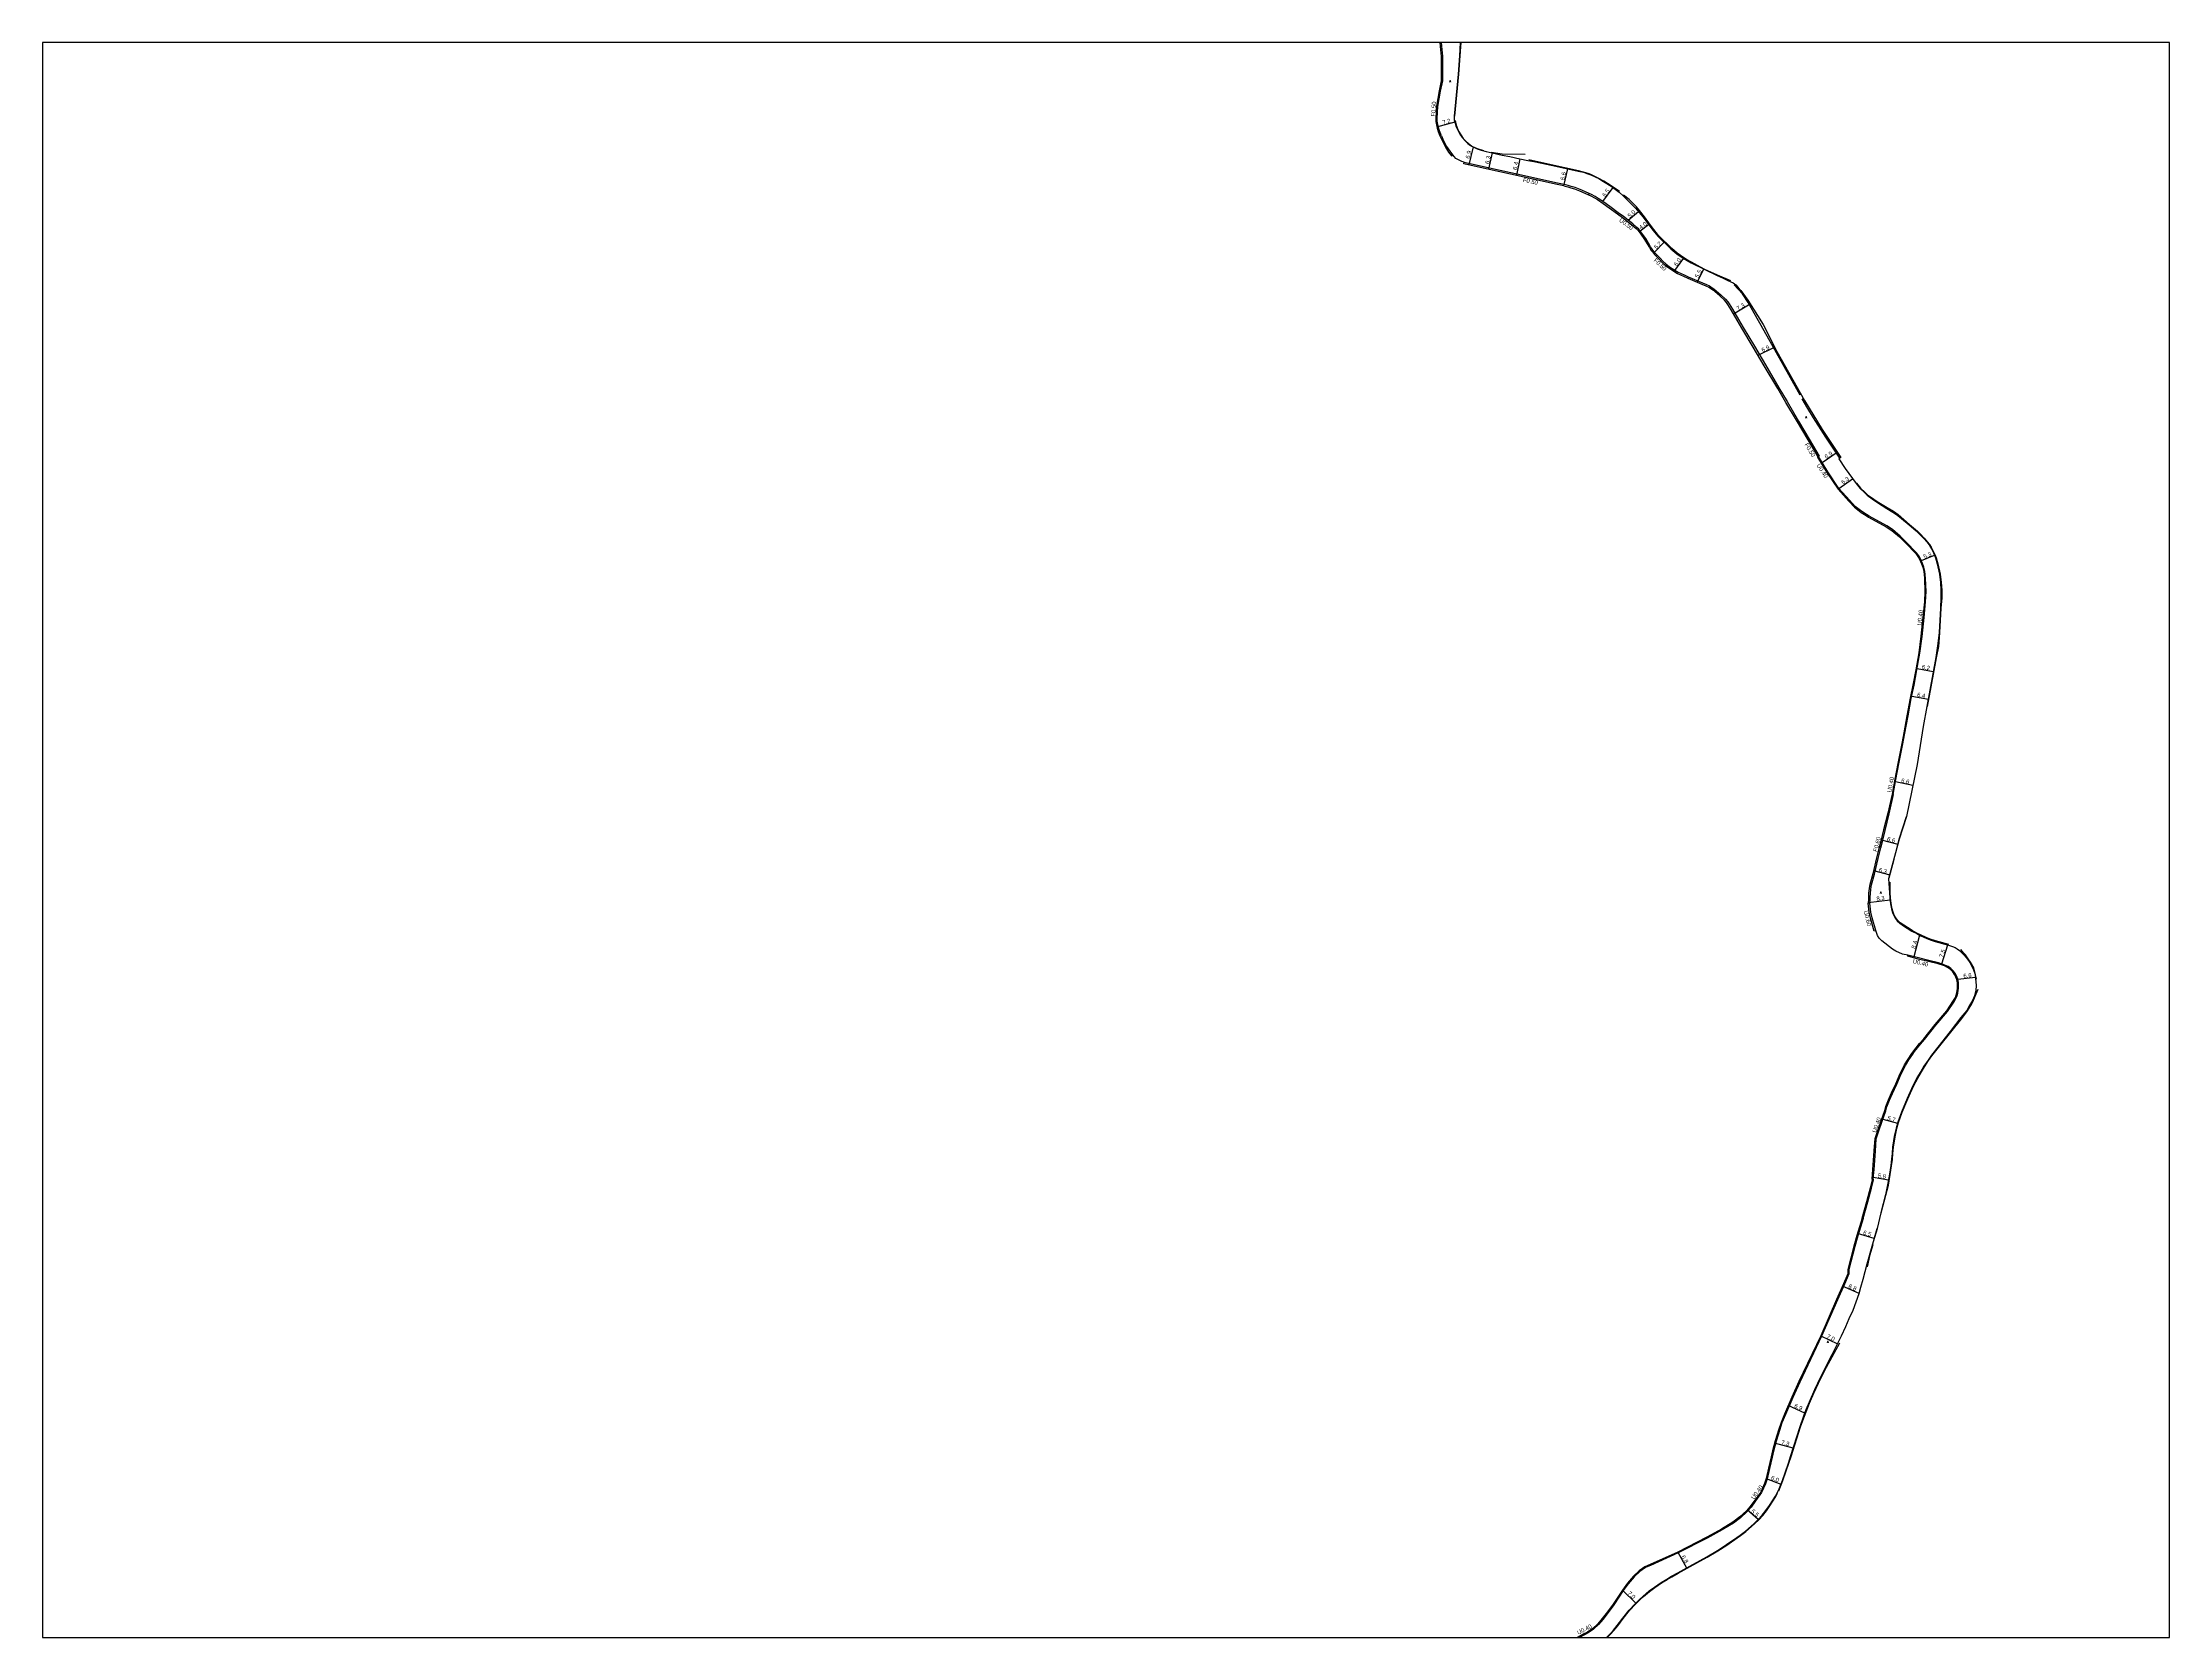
# Model space of a CAD drawing. Header units: metres. Extents: x -24000 to -21600, y -87000 to -84000.
# Drawn here: x -23200 to -22400, y -85200 to -84600 of the extents above; entities that cross this region are included whole.
import ezdxf

# ---------------------------------------------------------------- set-up
doc = ezdxf.new("R2010")
doc.units = ezdxf.units.M
doc.header["$LTSCALE"] = 2.5
for name, color, linetype in [('側溝・桝', 7, 'Continuous'), ('図郭', 7, 'Continuous'), ('幅員', 7, 'Continuous'), ('歩道・分離帯・安全施設', 7, 'Continuous'), ('舗装', 7, 'Continuous'), ('道路', 7, 'Continuous')]:
    doc.layers.add(name, color=color, linetype=linetype)
doc.styles.get("Standard").update_dxf_attribs({"font": ''})
doc.styles.add('YOKO_DECO', font='txt.shx', dxfattribs={"bigfont": 'extfont.shx'})
doc.styles.get('Standard').set_extended_font_data('@MS PGothic')

msp = doc.modelspace()

# ---------------------------------------------------------------- linework, layer by layer
at = {"layer": '側溝・桝'}
for points in [[(-22673.8, -84635.07), (-22674.54, -84633.26), (-22674.94, -84632.01), (-22675.2, -84630.86), (-22675.4, -84629.6), (-22675.42, -84628.54), (-22675.18, -84624.04), (-22674.14, -84618.25), (-22673.32, -84614.42), (-22673.31, -84605.13), (-22673.63, -84601.38), (-22673.84, -84600)], [(-22673.8, -84635.07), (-22673.01, -84636.92), (-22671.87, -84639.08), (-22670.68, -84640.9), (-22669.62, -84642.29)], [(-22627.67, -84653.42), (-22630.13, -84652.88), (-22636.48, -84651.49), (-22644.89, -84649.59), (-22654.63, -84647.48), (-22665.3, -84645.1)], [(-22618.24, -84656.83), (-22619.69, -84656.14), (-22621.69, -84655.31), (-22623.59, -84654.58), (-22625.03, -84654.1), (-22626.17, -84653.76), (-22627.67, -84653.42)], [(-22593.08, -84680.35), (-22592.7, -84679.99), (-22593.33, -84679.36), (-22593.95, -84678.57), (-22594.6, -84677.76), (-22595.16, -84676.83), (-22595.97, -84675.5), (-22596.99, -84673.76), (-22598.41, -84671.71), (-22599.6, -84670.27), (-22600.28, -84669.57), (-22601.88, -84668.2), (-22605.38, -84665.43), (-22607.35, -84664.01), (-22610.48, -84661.72), (-22612.75, -84660.09), (-22614.85, -84658.65), (-22616.02, -84657.96), (-22617.45, -84657.21), (-22618.24, -84656.83), (-22618.47, -84657.31)], [(-22592.7, -84679.99), (-22591.62, -84681.16), (-22590.53, -84682.26), (-22589.35, -84683.36), (-22587.68, -84684.6), (-22584.8, -84686.41), (-22582.55, -84687.42), (-22580.99, -84688.14), (-22575.65, -84690.37), (-22574.14, -84691.01), (-22573.02, -84691.58), (-22571.96, -84692.25), (-22571.39, -84692.66), (-22568.77, -84694.89), (-22566.94, -84696.59), (-22566.14, -84697.52), (-22565.67, -84698.26), (-22564.38, -84700.25), (-22562.16, -84704.14), (-22560.35, -84707.16), (-22556.14, -84714.28), (-22551.98, -84721.3), (-22546.89, -84729.93), (-22543.85, -84735.09), (-22539.51, -84742.41), (-22535.49, -84749.25), (-22531.72, -84755.6), (-22532.02, -84755.79)], [(-22504.35, -84882.73), (-22503.93, -84882.83), (-22502.86, -84877.21), (-22501.78, -84871.31), (-22500.29, -84863.79), (-22499.54, -84859.77), (-22498.34, -84853.32), (-22497.11, -84846.72), (-22496.08, -84841.79), (-22495.03, -84836), (-22493.9, -84829.71), (-22493.07, -84823.43), (-22492.29, -84816.27), (-22491.78, -84810.39), (-22491.57, -84806.47), (-22491.78, -84801.64), (-22491.88, -84800.08), (-22492.04, -84798.92), (-22492.38, -84797.3), (-22492.83, -84795.93), (-22493.63, -84794.18), (-22494.26, -84793.15), (-22495.11, -84791.92), (-22498.99, -84787.93), (-22501.32, -84785.69), (-22504.18, -84783.23), (-22506.27, -84781.79), (-22512.97, -84778.13), (-22513.92, -84777.58), (-22515.68, -84776.43), (-22518.16, -84774.52), (-22520.3, -84772.19), (-22524.32, -84767.74), (-22528.49, -84761.52), (-22532.02, -84755.79), (-22532.17, -84755.88)], [(-22512.65, -84923.8), (-22512.61, -84922.47), (-22512.57, -84921.68), (-22512.51, -84920.06), (-22512.19, -84917.47), (-22512.05, -84916.87), (-22511, -84912.84), (-22509.6, -84906.92), (-22508.62, -84902.97), (-22507.99, -84900.57), (-22506.95, -84896.39), (-22505.37, -84890.11), (-22503.74, -84882.87), (-22503.93, -84882.83)], [(-22510.47, -84934.06), (-22511.83, -84929.26), (-22512.29, -84927.1), (-22512.65, -84923.8), (-22513.28, -84923.78)], [(-22515.26, -85042.43), (-22513.48, -85036.14), (-22512.43, -85032.34), (-22512.07, -85030.99), (-22511.26, -85027.89), (-22511.47, -85027.45), (-22511.13, -85023.96), (-22510.63, -85017), (-22510.3, -85012.36), (-22509.3, -85009.37), (-22508.03, -85005.71), (-22506.73, -85001.83), (-22506.26, -85000.35), (-22505.35, -84997.85), (-22504.21, -84995.32), (-22502.6, -84991.88), (-22500.9, -84988), (-22499.27, -84984.79), (-22497.98, -84982.66), (-22496.53, -84980.56), (-22495.85, -84979.58), (-22493.67, -84976.77), (-22492.13, -84975.04), (-22487.82, -84969.68), (-22483.48, -84964.52), (-22480.91, -84960.6), (-22480.19, -84959.41), (-22479.87, -84958.53), (-22479.64, -84957.6), (-22479.46, -84956.62), (-22479.36, -84955.84), (-22479.29, -84955.06), (-22479.33, -84953.63), (-22479.56, -84952.41), (-22480, -84951.38), (-22480.53, -84950.37), (-22481.19, -84949.36), (-22482.24, -84948.35), (-22483.27, -84947.63), (-22484.47, -84947.03), (-22486.89, -84946.19), (-22490.49, -84945.28), (-22494.45, -84944.39), (-22498.36, -84943.35)], [(-22515.26, -85042.43), (-22517.18, -85048.92), (-22518.31, -85052.94), (-22520.63, -85061.63), (-22520.6, -85063.23), (-22522.26, -85067.12), (-22524.83, -85073), (-22530.83, -85086.69), (-22539, -85103.9), (-22541.62, -85109.73), (-22544.45, -85116.12), (-22545.75, -85119.31), (-22546.57, -85121.78), (-22547.91, -85126.16), (-22548.93, -85129.93), (-22549.46, -85132.18), (-22550.43, -85136.38), (-22551.36, -85140.29), (-22551.95, -85142.17), (-22553.42, -85145.48), (-22555.66, -85148.54), (-22557.38, -85150.93), (-22558.86, -85152.65), (-22561.38, -85154.97), (-22563.96, -85156.97), (-22568.3, -85159.55), (-22573.84, -85162.67), (-22584.8, -85168.22), (-22595.21, -85172.88), (-22597.09, -85173.73), (-22599.23, -85175.17), (-22601.31, -85177.18), (-22603.6, -85179.87), (-22605.43, -85182.37), (-22608.99, -85187.71), (-22611.08, -85190.61), (-22613.04, -85193.09), (-22614.7, -85195.13), (-22616.66, -85196.89), (-22618.69, -85198.28), (-22620.29, -85199.16), (-22621.93, -85200)]]:
    msp.add_lwpolyline(points, dxfattribs=at)
at = {"layer": '図郭'}
msp.add_lwpolyline([(-23200, -85200), (-22400, -85200), (-22400, -84600), (-23200, -84600)], close=True, dxfattribs=at)
at = {"layer": '幅員'}
for points in [[(-22675.55, -84631.75), (-22668.62, -84629.85)], [(-22613.15, -84659.81), (-22609.29, -84654.58)], [(-22603.55, -84666.88), (-22599.76, -84663.59)], [(-22599.12, -84670.84), (-22595.91, -84668.47)], [(-22593.72, -84678.86), (-22590.03, -84675.14)], [(-22586.25, -84686.13), (-22582.76, -84681.2)], [(-22577.62, -84690.12), (-22575.19, -84685.21)], [(-22563.93, -84702.11), (-22557.71, -84698.25)], [(-22554.74, -84717.67), (-22548.56, -84714.55)], [(-22530.65, -84758.02), (-22524.93, -84754.16)], [(-22524.32, -84767.74), (-22519.22, -84764.08)], [(-22493.32, -84794.86), (-22488.37, -84792.89)], [(-22494.93, -84835.45), (-22488.83, -84836.55)], [(-22496.92, -84845.84), (-22490.63, -84847.04)], [(-22503.01, -84878.03), (-22496.51, -84879.4)], [(-22508.48, -84899.93), (-22502.12, -84901.6)], [(-22511.34, -84911.52), (-22505.22, -84913.15)], [(-22513.27, -84923.55), (-22505.08, -84922.52)], [(-22493.99, -84935.77), (-22496.15, -84943.94)], [(-22485.67, -84946.61), (-22483.32, -84939.46)], [(-22479.56, -84952.41), (-22472.99, -84951.61)], [(-22507.78, -85004.98), (-22502.33, -85006.53)], [(-22511.41, -85026.82), (-22505.68, -85027.87)]]:
    msp.add_lwpolyline(points, dxfattribs=at)
at = {"layer": '幅員', "flags": 128}
for points in [[(-22661.96, -84639.26), (-22663.47, -84646.04)], [(-22654.73, -84641.54), (-22656.09, -84647.68)], [(-22644.31, -84643.71), (-22645.66, -84649.95)], [(-22627.78, -84653.92), (-22626.35, -84647.49)], [(-22511.06, -85049.88), (-22517.32, -85048.03)], [(-22516.77, -85070.54), (-22522.99, -85067.82)], [(-22531.19, -85086.53), (-22524.92, -85089.58)], [(-22537.09, -85115.56), (-22543.39, -85112.77)], [(-22541.5, -85128.77), (-22548.5, -85126.87)], [(-22551.73, -85140.19), (-22546.17, -85142.36)], [(-22554.64, -85155.63), (-22558.84, -85152.04)], [(-22584.97, -85167.88), (-22581.63, -85173.85)], [(-22605.74, -85182.15), (-22600.72, -85187.07)]]:
    msp.add_lwpolyline(points, dxfattribs=at)
at = {"layer": '歩道・分離帯・安全施設'}
for points in [[(-22668.85, -84627.73), (-22667.33, -84611.86), (-22666.79, -84604.99), (-22666.42, -84600)], [(-22668.73, -84629.33), (-22668.23, -84631.13), (-22667.36, -84633.39), (-22665.6, -84636.05), (-22664.7, -84637.05), (-22663.77, -84637.92), (-22663.15, -84638.42), (-22662.36, -84638.96), (-22661.28, -84639.48), (-22660.4, -84639.83), (-22658.06, -84640.58)], [(-22642.36, -84642.15), (-22650.97, -84642.01), (-22655.08, -84641.37)], [(-22606.87, -84656.01), (-22609.93, -84653.96), (-22612.78, -84652.18), (-22614.58, -84651.1), (-22617.61, -84649.67), (-22618.67, -84649.27), (-22620.37, -84648.71), (-22622.32, -84648.24), (-22633.7, -84645.72), (-22640.95, -84644.12)], [(-22565.04, -84689.69), (-22570.02, -84687.52), (-22574.7, -84685.36), (-22577.57, -84683.83), (-22579.83, -84682.65), (-22581.65, -84681.58), (-22582.79, -84680.87), (-22583.89, -84680.1), (-22585.13, -84679.22), (-22587.21, -84677.52), (-22592.24, -84672.57), (-22593.91, -84670.32), (-22595.77, -84667.81), (-22597.42, -84665.54), (-22599.29, -84663.22), (-22600.47, -84661.77), (-22601.92, -84660.32), (-22603.28, -84659.06), (-22605.3, -84657.4)], [(-22538.85, -84732.62), (-22543.17, -84725.02), (-22552.41, -84708.48), (-22556.15, -84701.78), (-22558.46, -84697.75), (-22560.56, -84694.57), (-22563.68, -84691.09)], [(-22523.95, -84756.31), (-22529.25, -84748.45), (-22533.84, -84741.13), (-22535.96, -84737.62), (-22538.16, -84734)], [(-22517.75, -84765.81), (-22516.16, -84767.61), (-22514.6, -84769.16), (-22513.57, -84770.11), (-22511.23, -84771.83), (-22509.37, -84773.06), (-22506.12, -84774.96), (-22503.82, -84776.35), (-22502.01, -84777.61), (-22497.75, -84781.31), (-22494.82, -84783.77), (-22493.68, -84784.97), (-22492.21, -84786.51), (-22491.11, -84787.78), (-22490.27, -84788.87), (-22489.66, -84789.86), (-22488.89, -84791.31), (-22488.27, -84792.6), (-22487.8, -84793.86), (-22487.1, -84796.05), (-22486.27, -84799.99), (-22485.81, -84803.13), (-22485.62, -84805.97), (-22485.67, -84808.87), (-22485.94, -84812.78), (-22486.45, -84821.92), (-22486.77, -84825.56), (-22486.92, -84827.26), (-22487.71, -84831.45), (-22489.73, -84842.32), (-22491.15, -84849.78)], [(-22505.46, -84914.28), (-22503.59, -84907.2), (-22501.63, -84899.72), (-22498.91, -84891.13)], [(-22483.04, -84939.32), (-22488.02, -84937.94), (-22489.95, -84937.29), (-22491.47, -84936.71), (-22493.36, -84935.83), (-22494.97, -84935), (-22496.76, -84934.03), (-22498.56, -84932.96), (-22499.93, -84932.06), (-22501.23, -84931.12), (-22502.19, -84930.24), (-22502.9, -84929.34), (-22503.49, -84928.26), (-22503.93, -84927.15), (-22504.31, -84925.87), (-22504.66, -84923.93), (-22504.93, -84921.81), (-22505.06, -84919.7), (-22505.06, -84915.81)], [(-22472.53, -84952.4), (-22473.64, -84948.08), (-22474.82, -84946), (-22475.66, -84944.66), (-22476.73, -84943.18), (-22477.42, -84942.42), (-22478.51, -84941.24)], [(-22511.26, -85051), (-22509.87, -85046.17), (-22508.44, -85040.28), (-22506.62, -85033.55), (-22505.73, -85029.8), (-22505.07, -85025.81), (-22504.57, -85022.53), (-22504.19, -85020.15), (-22504.01, -85017.99), (-22503.81, -85015.57), (-22503.22, -85011.69), (-22502.53, -85008.5), (-22501.88, -85006.32), (-22500.54, -85002.43), (-22498.42, -84997.38), (-22496.25, -84992.59), (-22494.7, -84989.65), (-22493.29, -84987.16), (-22492.11, -84985.27), (-22490.62, -84983.01), (-22489.33, -84981.21), (-22486.92, -84978.12), (-22482.25, -84972.25), (-22478.11, -84967.11), (-22476.02, -84964.27), (-22474.74, -84962.26), (-22473.94, -84960.82), (-22473.03, -84958.79), (-22471.92, -84956.1)], [(-22513.58, -85060.55), (-22512.54, -85055.93), (-22511.43, -85052.17)], [(-22537.32, -85116.7), (-22535.39, -85111.9), (-22533.78, -85108.14), (-22532.01, -85104.29), (-22531.03, -85102.25), (-22529.04, -85098.29), (-22523.99, -85089.16)], [(-22546.94, -85144.85), (-22545.42, -85140.95), (-22543.12, -85134.44), (-22542.32, -85131.94), (-22538.72, -85120.7), (-22537.32, -85116.7)], [(-22611.44, -85200), (-22610.12, -85198.65), (-22608.97, -85197.34), (-22607.54, -85195.58), (-22605.47, -85192.88), (-22603.04, -85189.91), (-22600.87, -85187.52), (-22599.25, -85185.87), (-22597.87, -85184.64), (-22595.53, -85182.68), (-22593.56, -85181.19), (-22591.04, -85179.47), (-22588.97, -85178.19), (-22587.16, -85177.17), (-22584.79, -85175.85), (-22580.23, -85173.31), (-22573.9, -85169.84), (-22569.88, -85167.47), (-22566.49, -85165.25), (-22562.62, -85162.55), (-22561.34, -85161.64), (-22559.32, -85160.13), (-22557.19, -85158.31), (-22556.1, -85157.29), (-22554.49, -85155.78), (-22552.98, -85154.13), (-22551.6, -85152.36), (-22550.31, -85150.49), (-22548.05, -85146.92), (-22547.37, -85145.68)]]:
    msp.add_lwpolyline(points, dxfattribs=at)
at = {"layer": '道路'}
for points in [[(-22674.45, -84600), (-22674.25, -84601.47), (-22673.93, -84605.15), (-22673.95, -84614.36), (-22674.67, -84618.15), (-22675.71, -84623.97), (-22675.98, -84628.52), (-22675.94, -84629.66), (-22675.73, -84630.93), (-22675.46, -84632.16), (-22675.04, -84633.47), (-22674.38, -84635.07)], [(-22666.77, -84600), (-22667.04, -84604.95), (-22667.55, -84611.84), (-22669.06, -84627.69)], [(-22669.06, -84627.69), (-22669.04, -84629.07), (-22668.71, -84630.32), (-22668.24, -84631.66), (-22667.45, -84633.37), (-22666.88, -84634.45), (-22666.01, -84635.73), (-22664.95, -84636.96), (-22663.93, -84637.93), (-22662.89, -84638.74), (-22661.96, -84639.26), (-22660.4, -84639.98), (-22658.85, -84640.47), (-22657.02, -84640.96), (-22654.73, -84641.54), (-22651.04, -84642.34), (-22648.14, -84642.92), (-22644.31, -84643.71), (-22641.39, -84644.32), (-22639.12, -84644.78), (-22636.08, -84645.38), (-22632.52, -84646.11), (-22626.27, -84647.51)], [(-22674.38, -84635.07), (-22673.49, -84637.15), (-22672.33, -84639.35), (-22671.12, -84641.2), (-22670.05, -84642.61), (-22669.55, -84642.24)], [(-22627.78, -84653.92), (-22630.24, -84653.37), (-22636.59, -84651.98), (-22645, -84650.09), (-22654.74, -84647.98), (-22665.41, -84645.6), (-22665.27, -84644.97), (-22666.22, -84644.77), (-22667.12, -84644.31), (-22668.43, -84643.58), (-22669.03, -84642.92), (-22669.55, -84642.24)], [(-22626.27, -84647.51), (-22622.35, -84648.34), (-22620.37, -84648.83), (-22618.71, -84649.37), (-22617.65, -84649.77), (-22614.63, -84651.19), (-22612.85, -84652.28), (-22610, -84654.06), (-22607.03, -84656.24), (-22605.5, -84657.63), (-22602.69, -84660.39), (-22600.83, -84662.36), (-22597.95, -84665.67), (-22596.23, -84668.04), (-22594.37, -84670.56), (-22592.38, -84672.81), (-22587.52, -84677.63), (-22585.29, -84679.43), (-22582.92, -84681.11), (-22579.92, -84682.88), (-22574.75, -84685.43), (-22570.13, -84687.6), (-22568.06, -84688.57), (-22566.3, -84689.36), (-22564.97, -84689.97), (-22564.12, -84690.4), (-22563.1, -84691.14), (-22562.17, -84692.18), (-22561.22, -84693.27), (-22558.55, -84696.9), (-22552.82, -84706.13), (-22547.72, -84716.22), (-22537.32, -84734.63), (-22530.6, -84745.6), (-22529.17, -84747.84), (-22528.92, -84748.23), (-22523.64, -84756.08), (-22524.37, -84756.55), (-22521.95, -84760.27), (-22517.89, -84765.93), (-22516.3, -84767.72), (-22514.74, -84769.27), (-22513.7, -84770.22), (-22511.34, -84772.03), (-22509.5, -84773.3), (-22506.27, -84775.25), (-22503.99, -84776.62), (-22502.18, -84777.91), (-22497.88, -84781.45), (-22495.23, -84783.72), (-22494, -84784.96), (-22492.36, -84786.62), (-22491.25, -84787.85), (-22490.43, -84788.92), (-22489.83, -84789.9), (-22489.06, -84791.35), (-22488.47, -84792.63), (-22487.97, -84793.89), (-22487.34, -84796.12), (-22486.46, -84800), (-22486.1, -84803.14), (-22485.94, -84805.96), (-22485.96, -84808.81), (-22486.16, -84812.8), (-22486.61, -84821.88), (-22487.12, -84826.04), (-22487.91, -84831.4), (-22491.21, -84849.78), (-22492.59, -84857.29), (-22494.89, -84871.66), (-22498.97, -84891.11), (-22501.64, -84899.71), (-22505.62, -84914.63), (-22505.29, -84919.7), (-22505.16, -84921.83), (-22504.9, -84923.97), (-22504.54, -84925.93), (-22504.16, -84927.23), (-22503.7, -84928.36), (-22503.09, -84929.47), (-22502.37, -84930.4), (-22501.38, -84931.31), (-22500.07, -84932.26), (-22498.69, -84933.16), (-22496.87, -84934.24), (-22495.08, -84935.21), (-22493.46, -84936.04), (-22491.56, -84936.93), (-22490.03, -84937.51), (-22488.08, -84938.17), (-22483.06, -84939.54), (-22481.55, -84940.04), (-22480.58, -84940.48), (-22479.81, -84940.97), (-22478.92, -84941.62), (-22477.89, -84942.64), (-22477.09, -84943.49), (-22476.01, -84944.84), (-22475.14, -84946.13), (-22474.29, -84947.6), (-22473.75, -84948.78), (-22473.11, -84950.64), (-22472.92, -84952.19), (-22472.66, -84954.59), (-22472.87, -84956.8), (-22473.39, -84958.67), (-22474.19, -84960.6), (-22475.03, -84962.07), (-22476.27, -84964.09), (-22478.41, -84966.83), (-22482.46, -84972.08), (-22487.16, -84977.88), (-22489.54, -84980.95), (-22490.82, -84982.78), (-22492.33, -84985.09), (-22493.57, -84987.03), (-22494.97, -84989.51), (-22496.53, -84992.54), (-22498.68, -84997.24), (-22500.83, -85002.33), (-22502.23, -85006.17), (-22502.85, -85008.37), (-22503.53, -85011.6), (-22504.12, -85015.54), (-22504.33, -85017.97), (-22504.53, -85020.09), (-22504.81, -85022.46), (-22505.29, -85025.71), (-22506.02, -85029.71), (-22506.83, -85033.44), (-22508.57, -85040.23), (-22510, -85046.1)], [(-22627.78, -84653.92), (-22626.31, -84654.25), (-22625.2, -84654.61), (-22623.77, -84655.08), (-22621.89, -84655.81), (-22619.91, -84656.63), (-22618.47, -84657.31), (-22617.69, -84657.68), (-22616.28, -84658.42), (-22615.13, -84659.09), (-22613.05, -84660.52), (-22610.79, -84662.14), (-22607.66, -84664.43), (-22605.69, -84665.85), (-22602.21, -84668.6), (-22600.64, -84669.95), (-22599.99, -84670.62), (-22598.83, -84672.03), (-22597.43, -84674.04), (-22596.42, -84675.77), (-22595.61, -84677.1), (-22595.03, -84678.06), (-22594.36, -84678.9), (-22593.72, -84679.71), (-22593.08, -84680.35), (-22592, -84681.52), (-22590.9, -84682.63), (-22589.69, -84683.76), (-22587.98, -84685.04), (-22585.05, -84686.88), (-22582.77, -84687.9), (-22581.2, -84688.62), (-22575.85, -84690.86), (-22574.36, -84691.49), (-22573.28, -84692.03), (-22572.26, -84692.68), (-22571.7, -84693.09)], [(-22532.38, -84756.01), (-22532.17, -84755.88), (-22535.95, -84749.51), (-22539.96, -84742.68), (-22544.31, -84735.36), (-22547.35, -84730.2), (-22552.44, -84721.57), (-22556.59, -84714.55), (-22560.8, -84707.43), (-22562.61, -84704.41), (-22564.83, -84700.52), (-22566.12, -84698.55), (-22566.57, -84697.83), (-22567.32, -84696.96), (-22569.12, -84695.28), (-22571.7, -84693.09)], [(-22532.38, -84756.01), (-22528.84, -84761.75), (-22524.65, -84768), (-22520.61, -84772.48), (-22518.44, -84774.83), (-22515.93, -84776.77), (-22514.14, -84777.94), (-22513.17, -84778.5), (-22506.51, -84782.14), (-22504.45, -84783.55), (-22501.6, -84786), (-22499.29, -84788.22), (-22495.43, -84792.19), (-22494.61, -84793.38), (-22494.01, -84794.37), (-22493.22, -84796.09), (-22492.78, -84797.41), (-22492.45, -84798.99), (-22492.3, -84800.12), (-22492.19, -84801.66), (-22491.99, -84806.47), (-22492.2, -84810.36), (-22492.71, -84816.23), (-22493.49, -84823.37), (-22494.32, -84829.64), (-22495.45, -84835.93), (-22496.49, -84841.71), (-22497.52, -84846.64), (-22498.75, -84853.25), (-22499.95, -84859.69), (-22500.7, -84863.71), (-22502.19, -84871.24), (-22503.27, -84877.13), (-22504.35, -84882.73), (-22505.98, -84889.96), (-22507.57, -84896.23), (-22508.6, -84900.42), (-22509.23, -84902.81), (-22510.21, -84906.77), (-22511.61, -84912.69), (-22512.66, -84916.72), (-22512.81, -84917.36), (-22513.14, -84920), (-22513.2, -84921.65), (-22513.24, -84922.44), (-22513.28, -84923.78)], [(-22515.64, -85042.32), (-22513.85, -85036.04), (-22512.8, -85032.24), (-22512.44, -85030.89), (-22511.67, -85027.93), (-22511.87, -85027.52), (-22511.51, -85023.93), (-22511.01, -85016.97), (-22510.68, -85012.28), (-22509.67, -85009.24), (-22508.39, -85005.59), (-22507.09, -85001.71), (-22506.63, -85000.23), (-22505.71, -84997.71), (-22504.56, -84995.16), (-22502.95, -84991.72), (-22501.25, -84987.83), (-22499.6, -84984.6), (-22498.31, -84982.45), (-22496.84, -84980.34), (-22496.16, -84979.35), (-22493.97, -84976.52), (-22492.42, -84974.79), (-22488.12, -84969.43), (-22483.79, -84964.29), (-22481.24, -84960.4), (-22480.54, -84959.24), (-22480.25, -84958.43), (-22480.02, -84957.52), (-22479.84, -84956.56), (-22479.74, -84955.81), (-22479.67, -84955.06), (-22479.71, -84953.67), (-22479.93, -84952.53), (-22480.36, -84951.54), (-22480.86, -84950.56), (-22481.49, -84949.61), (-22482.48, -84948.65), (-22483.47, -84947.96), (-22484.62, -84947.39), (-22487, -84946.56), (-22490.58, -84945.65), (-22494.55, -84944.77), (-22498.46, -84943.73), (-22498.36, -84943.35), (-22500.43, -84942.9), (-22502.92, -84941.85), (-22504.2, -84941.11), (-22508.24, -84937.88), (-22509.13, -84936.94), (-22509.77, -84935.92), (-22510.47, -84934.06), (-22511.07, -84934.25), (-22512.44, -84929.42), (-22512.92, -84927.2), (-22513.28, -84923.78)], [(-22515.64, -85042.32), (-22517.55, -85048.82), (-22518.68, -85052.84), (-22521.01, -85061.59), (-22520.99, -85063.15), (-22522.62, -85066.97), (-22525.18, -85072.84), (-22531.19, -85086.53), (-22539.35, -85103.74), (-22541.98, -85109.57), (-22544.8, -85115.97), (-22546.11, -85119.17), (-22546.94, -85121.67), (-22548.28, -85126.06), (-22549.31, -85129.83), (-22549.83, -85132.09), (-22550.81, -85136.29), (-22551.73, -85140.19), (-22552.31, -85142.03), (-22553.75, -85145.29), (-22555.97, -85148.31), (-22557.68, -85150.69), (-22559.13, -85152.38), (-22561.63, -85154.68), (-22564.17, -85156.65), (-22568.49, -85159.21), (-22574.02, -85162.33), (-22584.97, -85167.88), (-22595.37, -85172.52), (-22597.27, -85173.39), (-22599.47, -85174.87), (-22601.59, -85176.92), (-22603.9, -85179.63), (-22605.74, -85182.15), (-22609.3, -85187.49), (-22611.39, -85190.38), (-22613.34, -85192.85), (-22614.98, -85194.86), (-22616.9, -85196.59), (-22618.89, -85197.95), (-22620.47, -85198.82), (-22622.79, -85200)], [(-22611.8, -85200), (-22611.6, -85199.86), (-22610.28, -85198.5), (-22609.14, -85197.21), (-22607.7, -85195.45), (-22605.64, -85192.75), (-22603.2, -85189.77), (-22601.02, -85187.37), (-22599.39, -85185.71), (-22598.01, -85184.48), (-22595.66, -85182.51), (-22593.69, -85181.02), (-22591.16, -85179.29), (-22589.08, -85178.01), (-22587.26, -85176.99), (-22584.89, -85175.67), (-22580.34, -85173.12), (-22574, -85169.65), (-22570, -85167.28), (-22566.61, -85165.07), (-22562.74, -85162.37), (-22561.47, -85161.47), (-22559.45, -85159.96), (-22557.34, -85158.15), (-22556.25, -85157.14), (-22554.64, -85155.63), (-22553.14, -85153.99), (-22551.77, -85152.24), (-22550.49, -85150.38), (-22548.23, -85146.81), (-22547.11, -85144.77), (-22545.59, -85140.89), (-22543.3, -85134.38), (-22542.5, -85131.88), (-22538.89, -85120.64), (-22537.5, -85116.64), (-22536.59, -85114.25), (-22533.37, -85106.68), (-22531.2, -85102.17), (-22528.33, -85096.45), (-22526.85, -85093.56), (-22523.41, -85086.49), (-22521.77, -85082.97), (-22520.45, -85080.02), (-22519.03, -85076.84), (-22517.79, -85073.68), (-22516.77, -85070.54), (-22516.12, -85068.21), (-22515.26, -85065.21), (-22513.74, -85059.44), (-22510, -85046.1)]]:
    msp.add_lwpolyline(points, dxfattribs=at)

# ---------------------------------------------------------------- texts
at = {"layer": '側溝・桝'}
for s, rotation, p in [('F0.50', 87, (-22676.12, -84627.87)), ('F0.50', 347.32158, (-22643.3, -84652.37)), ('U0.50', 324, (-22607.18, -84667.18)), ('F0.50', 317, (-22594.18, -84682.15)), ('F0.50', 301, (-22537.32, -84751.25)), ('U0.40', 303, (-22532.83, -84759.11)), ('U0.40', 84, (-22493.28, -84819.4)), ('U0.40', 80, (-22504.59, -84882.23)), ('F0.60', 76, (-22509.92, -84904.58)), ('U0.60', 284, (-22515.08, -84926.79)), ('U0.40', 346, (-22496.67, -84946.24)), ('U0.40', 70, (-22510.38, -85010.23)), ('U0.40', 54.18009, (-22556.22, -85148.24)), ('U0.40', 26.94141, (-22622.33, -85199.01))]:
    msp.add_text(s, height=1.6, rotation=rotation, dxfattribs=at).set_placement(p)
at = {"layer": '幅員'}
for s, rotation, p in [('7.2', 15, (-22673.22, -84630.92)), ('6.9', 77.44617, (-22663.23, -84643.84)), ('6.3', 77.44617, (-22655.93, -84645.8)), ('6.4', 77.75642, (-22645.51, -84648.04)), ('6.6', 77.42177, (-22627.59, -84651.89)), ('6.5', 54, (-22612.23, -84658.24)), ('5.0', 41, (-22602.98, -84666.06)), ('4.0', 36, (-22598.83, -84670.38)), ('5.2', 45, (-22592.95, -84677.92)), ('6.0', 55, (-22585.27, -84684.31)), ('5.5', 64, (-22577.15, -84688.71)), ('7.3', 32, (-22562.18, -84700.89)), ('6.9', 27, (-22552.95, -84716.57)), ('6.9', 34, (-22529.07, -84756.7)), ('6.3', 36, (-22522.75, -84766.29)), ('5.3', 22, (-22492.18, -84794.22)), ('6.2', 350, (-22493.22, -84835.62)), ('6.4', 349, (-22495.01, -84846.03)), ('6.6', 348, (-22501.02, -84878.32)), ('6.6', 345, (-22506.36, -84900.29)), ('6.3', 345, (-22509.47, -84911.92)), ('8.3', 7, (-22510.11, -84922.92)), ('8.4', 75, (-22495.57, -84941.04)), ('7.5', 72, (-22485.15, -84944.33)), ('6.6', 7, (-22477.41, -84951.96)), ('5.7', 344, (-22506.26, -85005.29)), ('5.8', 350, (-22509.78, -85026.95)), ('6.5', 343.54299, (-22515.35, -85048.35)), ('6.8', 336.39869, (-22520.95, -85068.43)), ('7.0', 334.01761, (-22529.09, -85087.27)), ('6.9', 336.15558, (-22541.3, -85113.42)), ('7.3', 344.83375, (-22546.16, -85127.25)), ('6.0', 338.66725, (-22550.07, -85140.57)), ('5.5', 319.41106, (-22557.55, -85152.81)), ('6.8', 299.18652, (-22583.71, -85169.62)), ('7.0', 315.56157, (-22603.97, -85183.53))]:
    msp.add_text(s, height=1.6, rotation=rotation, dxfattribs=at).set_placement(p)
at = {"layer": '舗装', "style": 'YOKO_DECO'}
for p in [(-22670.85, -84614.92, 685.15), (-22536.92, -84741.29, 689.3), (-22508.8, -84920.09, 696.6), (-22528.82, -85089.21, 697.81)]:
    msp.add_text('A', height=0.75, dxfattribs=at).set_placement(p)

doc.saveas('drawing.dxf')
